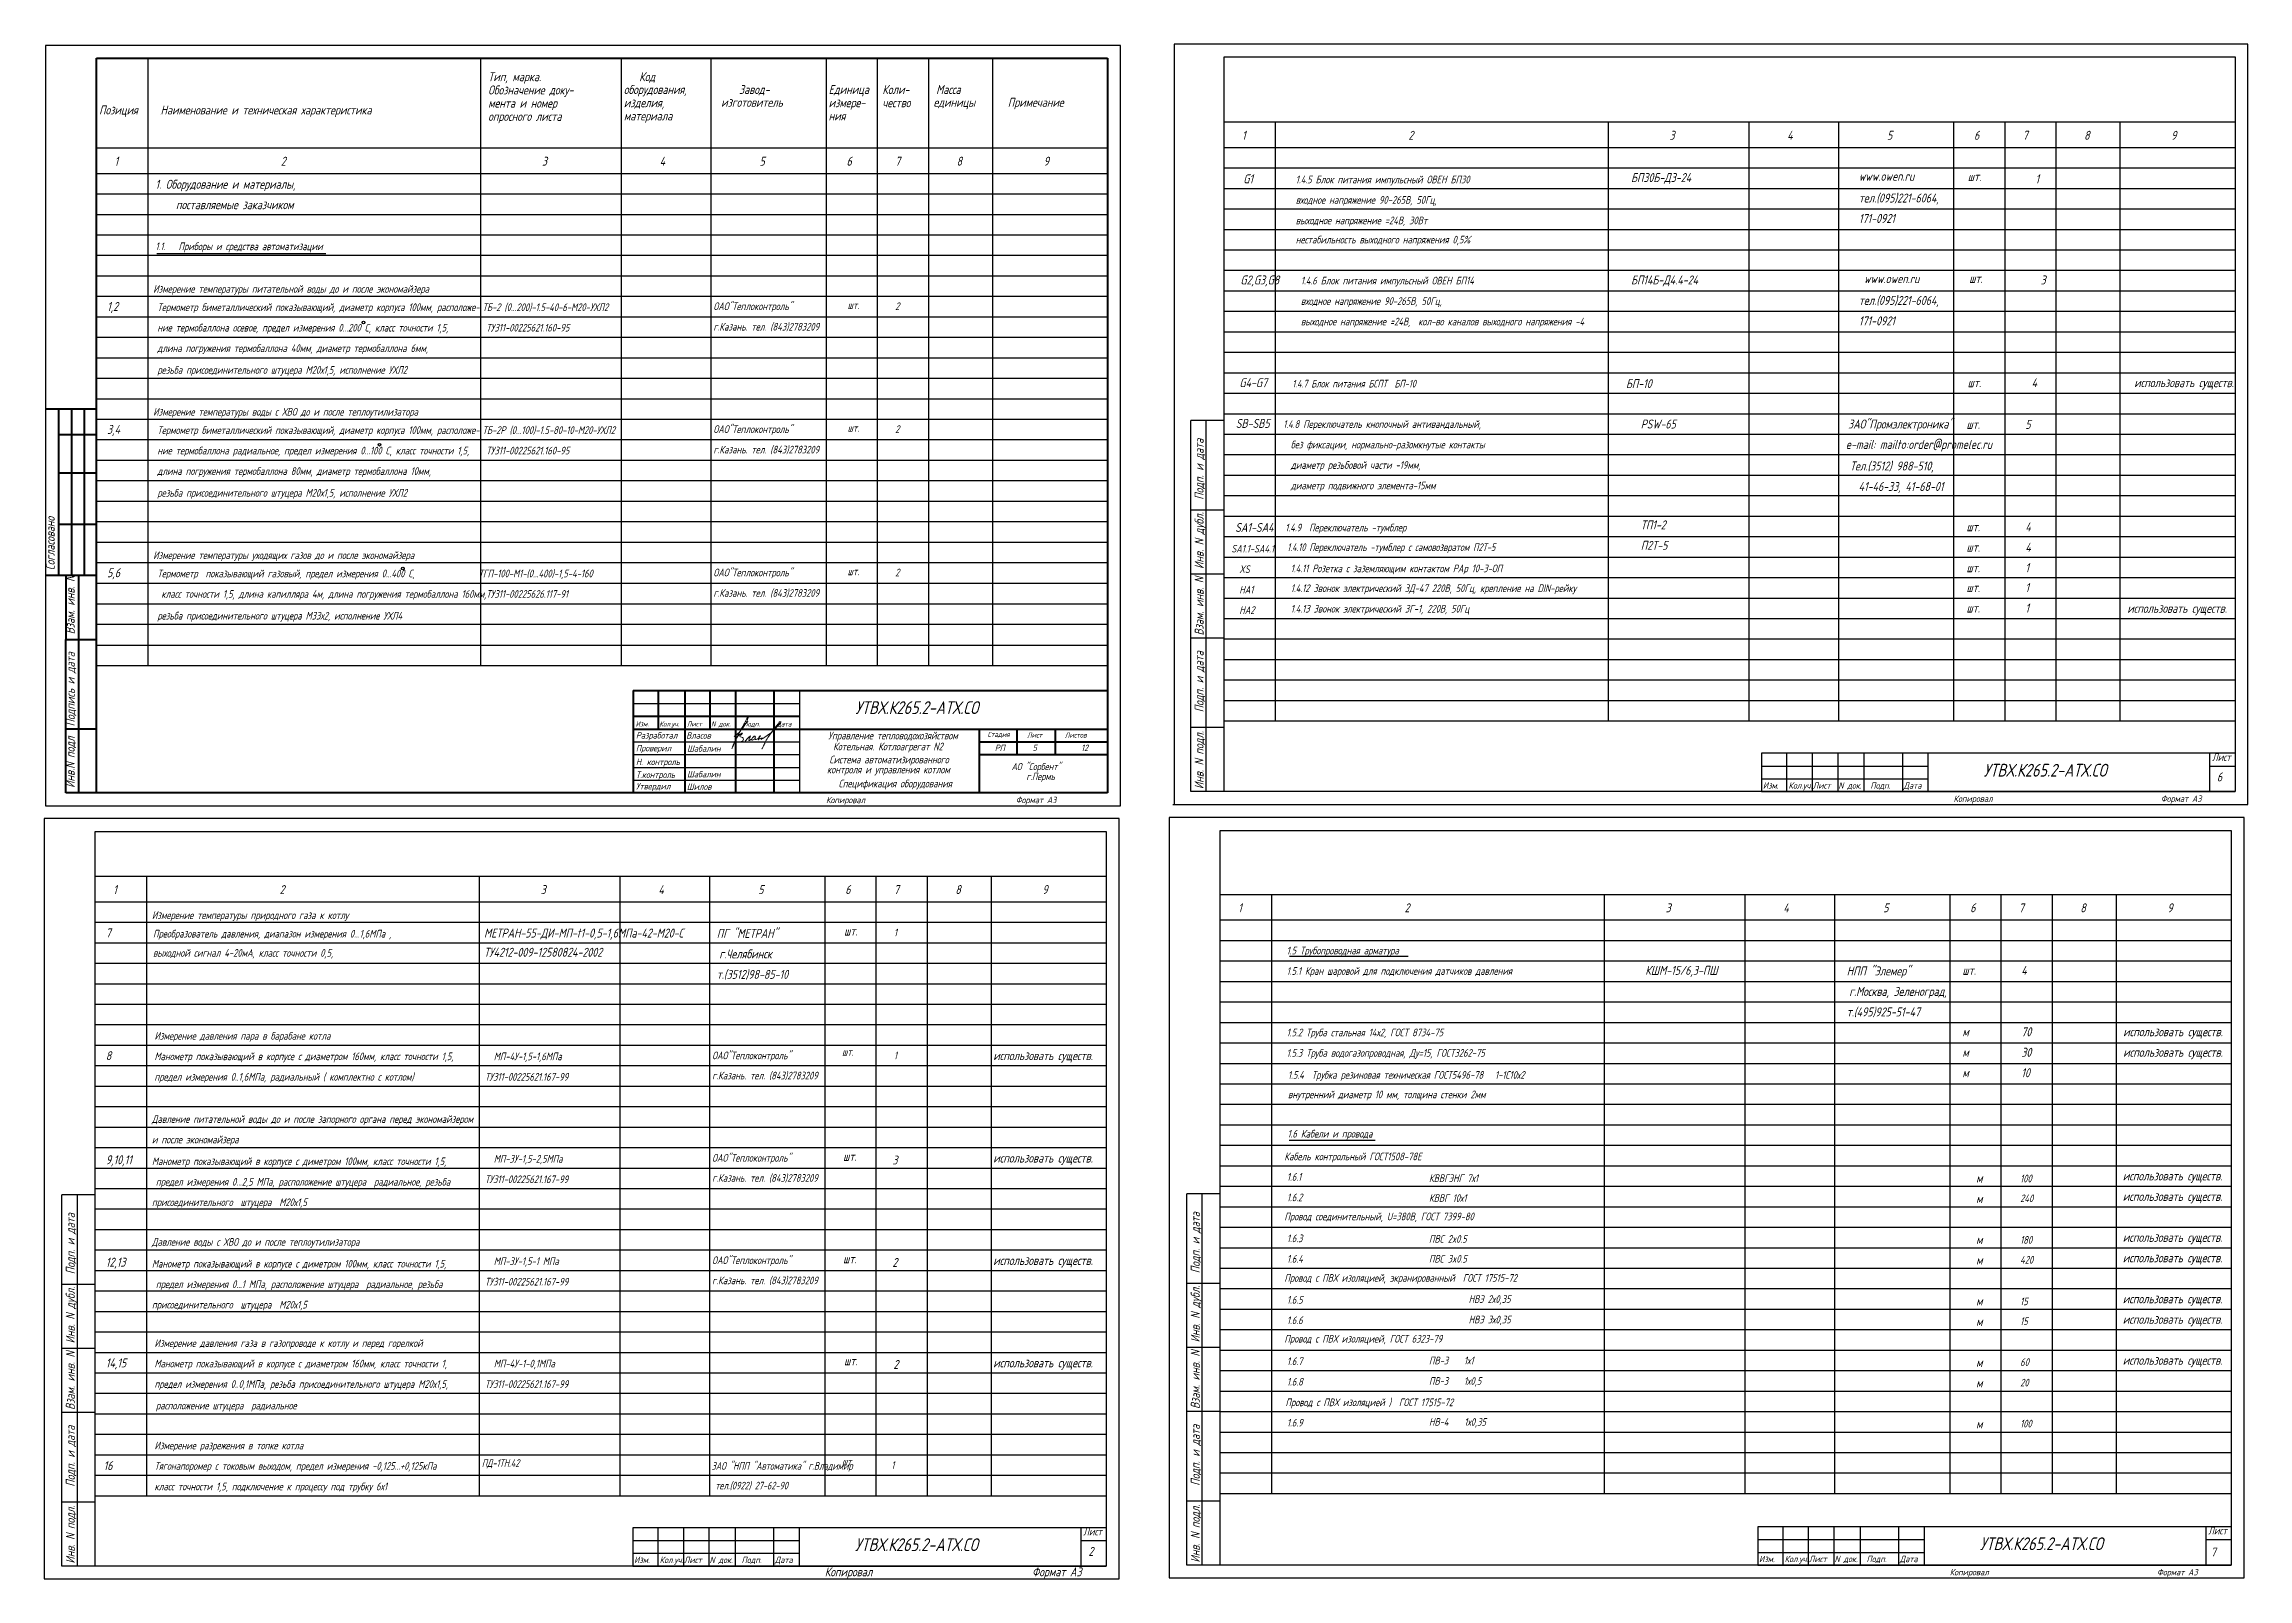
# Model space of a CAD drawing. Header units: millimetres. Extents: x -4 to 863, y -626 to 924.
# Drawn here: x 2 to 863, y 324 to 924 of the extents above; entities that cross this region are included whole.
import ezdxf

# ---------------------------------------------------------------- set-up
doc = ezdxf.new("R2010")
doc.units = ezdxf.units.MM
doc.layers.add('MAIN', color=7, linetype='Continuous', lineweight=50)
doc.layers.add('Текст', color=7, linetype='Continuous', lineweight=50)
for name, color, linetype in [('TEXT', 250, 'Continuous'), ('АСУТП', 7, 'Continuous'), ('проводка', 184, 'Continuous')]:
    doc.layers.add(name, color=color, linetype=linetype)
doc.styles.get("Standard").update_dxf_attribs({"font": '', "width": 0.8, "oblique": 15, "height": 3})
doc.styles.add('АСУТП', font='', dxfattribs={"oblique": 15})
doc.styles.add('СТАНДАРТ', font='', dxfattribs={"oblique": 15, "height": 3.5})
doc.styles.get('Standard').set_extended_font_data('GOST type A')
doc.styles.get('АСУТП').set_extended_font_data('GOST type A')
doc.styles.get('СТАНДАРТ').set_extended_font_data('GOST type A')

msp = doc.modelspace()

# ---------------------------------------------------------------- texts
at = {"color": 7, "style": 'СТАНДАРТ', "oblique": 15}
for s, height, p in [('Тип, марка.', 3.5, (175, 909.5)), ('Код', 3.5, (234, 909.5)), ('Обозначение доку-', 3.5, (175, 904.33)), ('оборудования,', 3.5, (228, 904.5)), ('Завод-', 3.5, (273, 904.5)), ('Единица', 3.5, (308, 904.5)), ('Коли-', 3.5, (329, 904.5)), ('Масса', 3.5, (350, 904.5)), ('Позиция', 3.5, (23, 896.5)), ('Наименование и техническая характеристика', 3.5, (47, 896.5)), ('мента и номер', 3.5, (175, 899.17)), ('опросного листа', 3.5, (175, 894)), ('изделия,', 3.5, (228, 899.33)), ('материала', 3.5, (228, 894.17)), ('изготовитель', 3.5, (266, 899.5)), ('измере-', 3.5, (308, 899.33)), ('ния', 3.5, (308, 894.17)), ('чество', 3.5, (329, 899.33)), ('единицы', 3.5, (349, 899.5)), ('Примечание', 3.5, (378, 899.5)), ('1', 3.5, (469.5, 886.63)), ('2', 3.5, (534.5, 886.63)), ('3', 3.5, (636.5, 886.63)), ('4', 3.5, (682.5, 886.63)), ('5', 3.5, (721.5, 886.63)), ('6', 3.5, (755.5, 886.63)), ('7', 3.5, (774.5, 886.63)), ('8', 3.5, (798.5, 886.63)), ('9', 3.5, (832.5, 886.63)), ('1', 3.5, (29, 876.5)), ('2', 3.5, (94, 876.5)), ('3', 3.5, (196, 876.5)), ('4', 3.5, (242, 876.5)), ('5', 3.5, (281, 876.5)), ('6', 3.5, (315, 876.5)), ('7', 3.5, (334, 876.5)), ('8', 3.5, (358, 876.5)), ('9', 3.5, (392, 876.5)), ('1. Оборудование и материалы,', 3.5, (45, 867.5)), ('G1', 3.5, (469.99, 869.62)), ('1.4.5 Блок питания импульсный ОВЕН БП30', 3, (490.49, 869.62)), ('БП30Б-Д3-24', 3.5, (621.49, 870.12)), ('www.owen.ru', 3.5, (710.49, 870.62)), ('шт.', 3.5, (753.04, 870.48)), ('1', 3.5, (779.49, 869.62)), ('поставляемые заказчиком', 3.5, (53, 859.5)), ('входное напряжение 90-265В, 50Гц,', 3, (490.49, 861.62)), ('тел.(095)221-6064,', 3.5, (710.49, 862.12)), ('выходное напряжение =24В, 30Вт', 3, (490.49, 853.62)), ('171-0921', 3.5, (710.49, 854.14)), ('1.1.', 3, (45, 843.5)), ('Приборы и средства автоматизации', 3, (54, 843.5)), ('нестабильность выходного напряжения 0,5%', 3, (490.49, 846.12)), ('Измерение температуры питательной воды до и после экономайзера', 3, (44.12, 826.88)), ('G2,G3,G8', 3.5, (468.88, 830.12)), ('1.4.6 Блок питания импульсный ОВЕН БП14', 3, (492.49, 830.12)), ('БП14Б-Д4.4-24', 3.5, (621.49, 830.12)), ('www.owen.ru', 3.5, (712.49, 830.62)), ('шт.', 3.5, (753.6, 830.69)), ('3', 3.5, (781.49, 830.12)), ('1,2', 3.5, (26.12, 819.75)), ('Термометр биметаллический показывающий, диаметр корпуса 100мм, расположе-', 3, (45.75, 819.72)), (' ТБ-2 (0...200)-1.5-40-6-М20-УХЛ2', 3, (171.25, 819.72)), ('ОАО"Теплоконтроль"', 3, (263, 820.1)), ('шт.', 3, (315.42, 820.55)), ('2', 3, (334, 820.1)), ('входное напряжение 90-265В, 50Гц,', 3, (492.49, 822.12)), ('тел.(095)221-6064,', 3.5, (710.49, 822.12)), ('ние термобаллона осевое, предел измерения 0...200 С, класс точности 1,5,', 3, (45.75, 811.72)), ('ТУ311-00225621.160-95', 3, (174.25, 811.72)), ('г.Казань. тел. (843)2783209', 3, (263, 812.1)), ('выходное напряжение =24В,  кол-во каналов выходного напряжения -4', 3, (492.49, 814.12)), ('171-0921', 3.5, (710.49, 814.14)), ('длина погружения термобаллона 40мм, диаметр термобаллона 6мм,', 3, (45.75, 803.72)), ('резьба присоединительного штуцера М20х1,5, исполнение УХЛ2', 3, (45.75, 795.22)), ('G4-G7', 3.5, (468.49, 789.99)), ('БП-10', 3.5, (619.49, 789.62)), ('шт.', 3.5, (752.98, 789.99)), ('4', 3.5, (777.99, 789.99)), ('использовать существ.', 3.5, (818.06, 789.99)), ('3,4', 3.5, (26.12, 771.75)), ('Измерение температуры воды с ХВО до и после теплоутилизатора', 3, (44.12, 778.88)), (' ТБ-2Р (0...100)-1.5-80-10-М20-УХЛ2', 3, (171.25, 771.72)), ('ОАО"Теплоконтроль"', 3, (263, 772.1)), ('2', 3, (334, 772.1)), ('PSW-65', 3.5, (625.29, 773.84)), ('ЗАО"Промэлектроника"', 3.5, (706.29, 773.84)), ('шт.', 3.5, (752.54, 773.7)), ('5', 3.5, (775.54, 773.7)), ('ние термобаллона радиальное, предел измерения 0...100 С, класс точности 1,5,', 3, (45.75, 763.72)), ('Термометр биметаллический показывающий, диаметр корпуса 100мм, расположе-', 3, (45.75, 771.72)), ('ТУ311-00225621.160-95', 3, (174.25, 763.72)), ('г.Казань. тел. (843)2783209', 3, (263, 764.1)), ('шт.', 3, (315.42, 772.55)), ('e-mail: mailto:order@promelec.ru', 3.5, (705.38, 765.87)), ('длина погружения термобаллона 80мм, диаметр термобаллона 10мм,', 3, (45.75, 755.72)), ('резьба присоединительного штуцера М20х1,5, исполнение УХЛ2', 3, (45.75, 747.22)), ('ТП1-2', 3.5, (625.29, 734.46)), ('шт.', 3.5, (752.54, 733.7)), ('4', 3.5, (775.54, 733.7)), ('Измерение температуры уходящих газов до и после экономайзера', 3, (44.12, 722.88)), ('П2Т-5', 3.5, (625.29, 726.46)), ('шт.', 3.5, (752.54, 725.7)), ('4', 3.5, (775.54, 725.7)), ('5,6', 3.5, (26.12, 715.75)), ('Термометр  показывающий газовый, предел измерения 0...400 С,  ', 3, (45.75, 715.72)), ('ТГП-100-М1-(0...400)-1,5-4-160', 3, (171.25, 715.72)), ('ОАО"Теплоконтроль"', 3, (263, 716.1)), ('шт.', 3, (315.42, 716.55)), ('2', 3, (334, 716.1)), ('1.4.11 Розетка с заземляющим контактом РАр 10-3-ОП', 3, (488.54, 717.7)), ('шт.', 3.5, (752.54, 717.7)), ('1', 3.5, (775.54, 717.7)), (' класс точности 1,5, длина капилляра 4м, длина погружения термобаллона 160мм,', 3, (45.75, 707.72)), ('ТУ311-00225626.117-91', 3, (174.25, 707.72)), ('г.Казань. тел. (843)2783209', 3, (263, 708.1)), ('1.4.12 Звонок электрический ЗД-47 220В, 50Гц, крепление на DIN-рейку', 3, (488.54, 709.95)), ('шт.', 3.5, (752.54, 709.95)), ('1', 3.5, (775.54, 709.95)), ('резьба присоединительного штуцера М33х2, исполнение УХЛ4', 3, (45.75, 699.22)), ('1.4.13 Звонок электрический ЗГ-1, 220В, 50Гц', 3, (488.54, 701.95)), ('шт.', 3.5, (752.54, 701.95)), ('1', 3.5, (775.54, 701.95)), ('использовать существ.', 3.5, (815.36, 701.84)), ('Копировал', 2.5, (747.5, 628)), ('Копировал', 2.5, (747.5, 628)), ('Формат A3', 2.5, (828.5, 628)), ('Формат A3', 2.5, (828.5, 628)), ('1', 3.5, (28.5, 592)), ('2', 3.5, (93.5, 592)), ('3', 3.5, (195.5, 592)), ('4', 3.5, (241.5, 592)), ('5', 3.5, (280.5, 592)), ('6', 3.5, (314.5, 592)), ('7', 3.5, (333.5, 592)), ('8', 3.5, (357.5, 592)), ('9', 3.5, (391.5, 592)), ('1', 3.5, (468, 584.88)), ('2', 3.5, (533, 584.88)), ('3', 3.5, (635, 584.88)), ('4', 3.5, (681, 584.88)), ('5', 3.5, (720, 584.88)), ('6', 3.5, (754, 584.88)), ('7', 3.5, (773, 584.88)), ('8', 3.5, (797, 584.88)), ('9', 3.5, (831, 584.88)), ('7', 3.5, (25.62, 575.12)), ('Измерение температуры природного газа к котлу', 3, (43.62, 582.25)), ('Преобразователь давления, диапазон измерения 0...1,6МПа , ', 3, (44.05, 575.01)), ('МЕТРАН-55-ДИ-МП-t1-0,5-1,6МПа-42-М20-С', 3.5, (173.38, 575.01)), ('ПГ "МЕТРАН"', 3.5, (264.3, 574.88)), ('шт.', 3.5, (314.04, 575.79)), ('1', 3, (333.5, 575.47)), ('выходной сигнал 4-20мА, класс точности 0,5, ', 3, (44.05, 567.51)), ('ТУ4212-009-12580824-2002', 3.5, (173.38, 567.52)), ('г.Челябинск ', 3.5, (265.3, 566.88)), ('1.5 Трубопроводная арматура', 3, (486.95, 568.45)), ('т.(3512)98-85-10', 3.5, (264.3, 558.88)), ('1.5.1 Кран шаровой для подключения датчиков давления ', 3, (486.95, 560.45)), ('  КШМ-15/6,3-ПШ', 3.5, (623.45, 560.45)), ('НПП "Элемер"', 3.5, (705.75, 560.21)), ('шт.', 3.5, (750.95, 560.45)), ('4', 3.5, (773.95, 560.45)), ('г.Москва, Зеленоград,', 3.5, (706.75, 552.21)), ('т.(495)925-51-47', 3.5, (705.75, 544.21)), ('Измерение давления пара в барабане котла', 3, (44.62, 535.12)), ('1.5.2 Труба стальная 14х2, ГОСТ 8734-75 ', 3, (486.95, 536.45)), ('м', 3.5, (750.95, 536.45)), ('70', 3.5, (773.95, 536.45)), ('использовать существ.', 3.5, (813.76, 536.46)), ('8', 3.5, (25.62, 527.12)), ('Манометр показывающий в корпусе с диаметром 160мм, класс точности 1,5,', 3, (44.62, 527.12)), ('МП-4У-1,5-1,6МПа', 3, (177.17, 527.1)), ('ОАО"Теплоконтроль"', 3, (262.5, 527.47)), ('шт.', 3, (313.25, 528.88)), ('1', 3, (333.5, 527.47)), ('использовать существ.', 3.5, (372.31, 527.13)), ('1.5.3 Труба водогазопроводная, Ду=15, ГОСТ3262-75 ', 3, (486.95, 528.45)), ('м', 3.5, (750.95, 528.45)), ('30', 3.5, (773.95, 528.45)), ('использовать существ.', 3.5, (813.76, 528.46)), ('предел измерения 0..1,6МПа, радиальный ( комплектно с котлом)', 3, (44.62, 519.12)), ('ТУ311-00225621.167-99', 3, (173.75, 519.1)), ('г.Казань. тел. (843)2783209', 3, (262.5, 519.6)), ('м', 3.5, (750.95, 520.45)), ('10', 3.5, (773.95, 520.45)), ('Давление питательной воды до и после запорного органа перед экономайзером', 3, (43.62, 502.62)), ('1.6 Кабели и провода', 3, (487.29, 496.89)), ('и после экономайзера', 3, (43.62, 494.62)), ('ОАО"Теплоконтроль"', 3, (262.5, 487.47)), ('9,10,11', 3.5, (25.62, 486.47)), ('Манометр показывающий в корпусе с диметром 100мм, класс точности 1,5, ', 3, (43.62, 486.12)), ('МП-3У-1,5-2,5МПа', 3, (177.17, 487.1)), ('г.Казань. тел. (843)2783209', 3, (262.5, 479.6)), ('шт.', 3.5, (313.65, 487.76)), ('3', 3.5, (332.91, 486.36)), ('использовать существ.', 3.5, (372.31, 487.13)), ('использовать существ.', 3.5, (813.6, 480.15)), (' предел измерения 0...2,5 МПа, расположение штуцера  радиальное, резьба ', 3, (43.62, 478.12)), ('ТУ311-00225621.167-99', 3, (173.75, 479.1)), ('использовать существ.', 3.5, (813.6, 472.15)), ('присоединительного  штуцера  М20х1,5 ', 3, (43.62, 470.12)), ('Давление воды с ХВО до и после теплоутилизатора', 3, (43.62, 454.62)), ('использовать существ.', 3.5, (813.6, 456.15)), ('12,13', 3.5, (25.62, 446.47)), ('Манометр показывающий в корпусе с диметром 100мм, класс точности 1,5, ', 3, (43.62, 446.12)), ('МП-3У-1,5-1 МПа', 3, (177.17, 447.1)), ('ОАО"Теплоконтроль"', 3, (262.5, 447.47)), ('шт.', 3.5, (313.65, 447.76)), ('2', 3.5, (332.91, 446.36)), ('использовать существ.', 3.5, (372.31, 447.13)), ('использовать существ.', 3.5, (813.6, 448.15)), (' предел измерения 0...1 МПа, расположение штуцера  радиальное, резьба ', 3, (43.62, 438.12)), ('ТУ311-00225621.167-99', 3, (173.75, 439.1)), ('г.Казань. тел. (843)2783209', 3, (262.5, 439.6)), ('присоединительного  штуцера  М20х1,5 ', 3, (43.62, 430.12)), ('использовать существ.', 3.5, (813.6, 432.15)), ('использовать существ.', 3.5, (813.6, 424.15)), ('Измерение давления газа в газопроводе к котлу и перед горелкой', 3, (44.62, 415.12)), ('14,15', 3.5, (25.62, 407.12)), ('Манометр показывающий в корпусе с диаметром 160мм, класс точности 1,', 3, (44.62, 407.12)), ('МП-4У-1-0,1МПа', 3, (177.17, 407.1)), ('шт.', 3.5, (314.04, 407.92)), ('2', 3.5, (333.3, 406.52)), ('использовать существ.', 3.5, (372.31, 407.13)), ('использовать существ.', 3.5, (813.6, 408.15)), ('предел измерения 0..0,1МПа, резьба присоединительного штуцера М20х1,5,', 3, (44.62, 399.12)), ('ТУ311-00225621.167-99', 3, (173.75, 399.1)), (' расположение штуцера  радиальное ', 3, (43.62, 390.71)), ('16', 3.5, (24.75, 367)), ('Измерение разрежения в топке котла', 3, (44.62, 375.12)), ('класс точности 1,5, подключение к процессу под трубку 6х1', 3, (44.62, 359.12)), ('Тягонапоромер с токовым выходом, предел измерения -0,125...+0,125кПа ', 3, (44.62, 367.12)), ('Лист', 3, (407.5, 341.5)), ('2', 3.5, (409.5, 333.5)), ('Копировал', 3.5, (306.5, 325.5)), ('Копировал', 3.5, (306.5, 325.5)), ('Формат A3', 3.5, (387.5, 325.5)), ('Формат A3', 3.5, (387.5, 325.5)), ('Копировал', 2.5, (746, 325.88)), ('Копировал', 2.5, (746, 325.88)), ('Формат A3', 2.5, (827, 325.88)), ('Формат A3', 2.5, (827, 325.88))]:
    msp.add_text(s, height=height, dxfattribs=at).set_placement(p)
at = {"linetype": 'Continuous', "style": 'СТАНДАРТ', "oblique": 15}
for s, height, p in [(' SB-SB5', 3.5, (465.26, 774.08)), ('1.4.8 Переключатель кнопочный антивандальный,', 3, (485.59, 774.08)), ('без фиксации, нормально-разомкнутые контакты', 3, (488.54, 766.08)), ('диаметр резьбовой части -19мм,', 3, (488.59, 758.08)), ('Тел.(3512) 988-510, ', 3.5, (707.04, 757.45)), ('диаметр подвижного элемента-15мм', 3, (488.59, 750.08)), ('   41-46-33, 41-68-01', 3.5, (705.01, 749.45)), (' SA1-SA4', 3.5, (465.03, 733.45)), (' 1.4.9  Переключатель -тумблер ', 3, (484.86, 733.64))]:
    msp.add_text(s, height=height, dxfattribs=at).set_placement(p)
at = {"color": 7, "lineweight": 30, "style": 'СТАНДАРТ', "oblique": 15}
for s, p in [('Подп. и дата', (454.5, 746)), ('Инв. N дубл.', (454.5, 719)), ('Взам. инв. N', (454.5, 693)), ('Подп. и дата', (454.5, 663)), ('Инв. N подл.', (454.5, 633)), ('Подп. и дата', (453, 443.88)), ('Инв. N дубл.', (13.5, 416.5)), ('Инв. N дубл.', (453, 416.88)), ('Взам. инв. N', (13.5, 390.5)), ('Взам. инв. N', (453, 390.88)), ('Подп. и дата', (13.5, 360.5)), ('Подп. и дата', (453, 360.88)), ('Инв. N подл.', (13.5, 330.5)), ('Инв. N подл.', (453, 330.88))]:
    msp.add_text(s, height=3.5, rotation=90, dxfattribs=at).set_placement(p)
at = {"color": 0, "linetype": 'Continuous', "oblique": 15}
for s, height, p in [('УТВХ.К265.2-АТХ.СО', 5, (318.47, 662.32)), ('Изм.', 2, (232.62, 657.45)), ('Кол.уч.', 2, (241.87, 657.45)), ('Лист', 2, (252.62, 657.45)), ('N док.', 2, (262.12, 657.45)), ('Подп.', 2, (274.62, 657.45)), ('Дата', 2, (287.62, 657.45)), ('Стадия', 2, (370.12, 653.36)), ('Лист', 2, (385.56, 653.1)), ('Листов ', 2, (400.32, 653.1)), ('АО "Сорбент"', 2.8, (379.46, 640.4)), ('г.Пермь', 2.8, (385.25, 636.56)), ('УТВХ.К265.2-АТХ.СО', 5, (759.29, 637.87)), ('УТВХ.К265.2-АТХ.СО', 5, (318.29, 335.37)), ('УТВХ.К265.2-АТХ.СО', 5, (757.79, 335.74))]:
    msp.add_text(s, height=height, dxfattribs=at).set_placement(p)
at = {"linetype": 'Continuous', "oblique": 15}
for s, p in [('Управление тепловодохозяйством', (307.86, 652.4)), ('Система автоматизированного ', (308.3, 643.04)), ('Котельная. Котлоагрегат N2', (309.74, 648.15)), ('контроля и управления котлом', (307.35, 639.14))]:
    msp.add_text(s, height=3, dxfattribs=at).set_placement(p)
at = {"color": 7, "lineweight": 30, "style": 'СТАНДАРТ', "oblique": 15}
for s, height, p in [('Лист', 3, (848.5, 644)), ('6', 3.5, (850.38, 636)), ('Лист', 3, (847, 341.88)), ('7', 3.5, (848, 333.25))]:
    msp.add_text(s, height=height, dxfattribs=at).set_placement(p)
at = {"style": 'СТАНДАРТ', "oblique": 15}
for s, p in [('Копировал', (307, 627.5)), ('Формат A3', (381.12, 627.5))]:
    msp.add_text(s, height=2.5, dxfattribs=at).set_placement(p)
at = {"color": 0, "linetype": 'Continuous', "style": 'СТАНДАРТ', "oblique": 15}
for s, p in [('Изм.', (673, 633.17)), ('Кол.уч.', (683, 633.17)), ('Лист', (692.5, 633.17)), ('N док.', (702.5, 633.17)), ('Подп.', (715, 633.17)), ('Дата', (728, 633.17)), ('Изм.', (232, 330.67)), ('Кол.уч.', (242, 330.67)), ('Лист', (251.5, 330.67)), ('N док.', (261.5, 330.67)), ('Подп.', (274, 330.67)), ('Дата', (287, 330.67)), ('Изм.', (671.5, 331.04)), ('Кол.уч.', (681.5, 331.04)), ('Лист', (691, 331.04)), ('N док.', (701, 331.04)), ('Подп.', (713.5, 331.04)), ('Дата', (726.5, 331.04))]:
    msp.add_text(s, height=2.5, dxfattribs=at).set_placement(p)
at = {"color": 7, "linetype": 'Continuous', "oblique": 15}
for s, p in [('1.5.4  Трубка резиновая техническая ГОСТ5496-78   1-1С10х2', (487.45, 519.85)), ('внутренний диаметр 10 мм, толщина стенки 2мм', (487.45, 512.24)), ('Кабель контрольный ГОСТ1508-78Е', (486.04, 488.02)), ('КВВГЭНГ 7х1', (542.54, 479.52)), ('100', (773.5, 479.41)), ('КВВГ 10х1', (542.54, 471.77)), ('240', (773.5, 471.66)), ('Провод соединительный, U=380В, ГОСТ 7399-80', (486.04, 464.57)), ('ПВС 2x0.5', (542.54, 455.81)), ('180', (773.5, 455.41)), ('ПВС 3x0.5', (542.54, 448.06)), ('420', (773.5, 447.66)), ('Провод с ПВХ изоляцией, экранированный  ГОСТ 17515-72', (486.04, 440.56)), ('НВЭ 2х0,35', (558.04, 432.31)), ('15', (773.5, 431.41)), ('НВЭ 3х0,35', (558.04, 424.31)), ('15', (773.5, 423.66)), ('Провод с ПВХ изоляцией, ГОСТ 6323-79', (486.04, 416.81)), ('ПВ-3    1х1', (542.54, 408.31)), ('60', (773.5, 407.66)), ('ПВ-3    1х0,5', (542.54, 400.31)), ('20', (773.5, 399.66)), ('НВ-4    1х0,35', (542.54, 384.31)), ('100', (773.5, 383.66))]:
    msp.add_text(s, height=3, dxfattribs=at).set_placement(p)
at = {"color": 7, "linetype": 'Continuous', "style": 'СТАНДАРТ', "oblique": 15}
for s, height, p in [('1.6.1', 3, (487.04, 480.02)), ('1.6.2', 3, (487.04, 472.02)), ('м', 3.5, (756.29, 479.27)), ('м', 3.5, (756.29, 471.27)), ('1.6.3', 3, (487.04, 456.02)), ('м', 3.5, (756.29, 455.27)), ('1.6.4', 3, (487.04, 448.02)), ('м', 3.5, (756.29, 447.27)), ('1.6.5', 3, (487.04, 432.02)), ('м', 3.5, (756.29, 431.27)), ('1.6.6', 3, (487.04, 424.02)), ('м', 3.5, (756.29, 423.27)), ('1.6.7', 3, (487.04, 408.02)), ('м', 3.5, (756.29, 407.27)), ('1.6.8', 3, (487.04, 400.02)), ('м', 3.5, (756.29, 399.27)), ('1.6.9', 3, (487.04, 384.02)), ('м', 3.5, (756.29, 383.27))]:
    msp.add_text(s, height=height, dxfattribs=at).set_placement(p)
at = {"color": 7, "style": 'СТАНДАРТ', "oblique": 15}
msp.add_text('Подп. и дата', height=3.5, rotation=90, dxfattribs=at).set_placement((13.5, 443.5))
at = {"oblique": 15, "width": 0.8}
for s, p in [('ПД-1ТН.42', (172.5, 368.25)), ('ЗАО "НПП "Автоматика" г.Владимир', (262.28, 367.14)), ('шт.', (313.25, 368.87)), ('1', (332.5, 367.46)), ('тел.(0922) 27-62-90', (263.72, 359.44))]:
    msp.add_text(s, height=3, dxfattribs=at).set_placement(p)
at = {"layer": 'MAIN', "color": 7, "linetype": 'Continuous', "lineweight": -3, "style": 'СТАНДАРТ', "oblique": 15, "width": 0.8}
msp.add_text('1.4.7 Блок питания БСПТ  БП-10', height=3, dxfattribs=at).set_placement((489.13, 789.86))
at = {"layer": 'MAIN', "color": 7, "linetype": 'Continuous', "lineweight": -3, "style": 'СТАНДАРТ', "oblique": 15}
for s, p in [('Согласовано', (5.66, 718.5)), ('Взам. инв. N', (13.46, 693.48)), ('Подпись и дата', (13.51, 657.48)), ('Инв.N подл', (13.46, 633.48))]:
    msp.add_text(s, height=3.5, rotation=90, dxfattribs=at).set_placement(p)
msp.add_text('Спецификация оборудования', height=3, dxfattribs=at).set_placement((311.89, 633.68))
at = {"layer": 'TEXT', "color": 7, "linetype": 'Continuous', "lineweight": -3, "oblique": 15}
for s, p in [('Разработал', (232.72, 652.75)), ('Власов', (252.37, 652.71)), ('Проверил', (232.72, 647.75)), ('Шабалин', (252.69, 647.59)), ('Н. контроль', (232.72, 642.37)), ('Т.контроль', (232.72, 637.37)), ('Шабалин', (252.69, 637.59)), ('Утвердил', (232.72, 632.87)), ('Шилов', (252.6, 632.69))]:
    msp.add_text(s, height=2.5, dxfattribs=at).set_placement(p)
at = {"layer": 'АСУТП', "color": 0, "style": 'АСУТП', "oblique": 15}
for s, p in [('SA1.1-SA4.1', (465.33, 725.41)), ('XS', (468.43, 717.41)), ('НА1', (468.43, 709.41)), ('НА2', (468.43, 701.41))]:
    msp.add_text(s, height=3, dxfattribs=at).set_placement(p)
at = {"layer": 'АСУТП', "color": 0, "style": 'АСУТП', "oblique": 15, "width": 0.85}
msp.add_text('1.4.10 Переключатель -тумблер с самовозвратом П2Т-5', height=3, dxfattribs=at).set_placement((487.14, 725.99))
at = {"layer": 'АСУТП', "style": 'АСУТП', "oblique": 15}
msp.add_text('Провод с ПВХ изоляцией )  ГОСТ 17515-72', height=3, dxfattribs=at).set_placement((486.47, 391.97))
at = {"layer": 'Текст', "lineweight": -3, "oblique": 15}
for s, p in [('РП', (372.92, 647.88, 10)), ('5', (387.67, 647.88, 10)), ('12', (406.67, 647.88, 10))]:
    msp.add_text(s, height=2.5, dxfattribs=at).set_placement(p)

# ---------------------------------------------------------------- blocks, each defined once
blk = doc.blocks.new('Власов')
at = {"layer": 'проводка', "lineweight": 18}
for points in [[(-0.58, 2.47), (1.27, 4.07), (2.73, 5.82), (3.82, 7.33), (4.64, 9.02), (4.84, 10.28), (4.04, 8.93), (3.16, 7.2), (1.39, 3.86), (0.52, 2.26), (-1.55, -2.37), (-0.72, -0.35), (0.34, 1.8), (1.73, 3.31), (2.62, 3.78), (2.31, 3.3), (1.91, 2.96), (1.61, 2.44), (2.21, 2.21), (2.85, 1.83), (2.99, 1.4), (2.77, 0.75), (2.36, 0.49), (2.18, 0.43), (2.07, 0.4), (1.98, 0.4)], [(3.73, 0.66), (4.37, 1.39), (4.91, 2.01), (5.22, 2.29), (5.78, 2.66), (5.59, 2.28), (5.16, 1.05), (5.19, 0.9), (5.7, 1.1), (6.25, 1.38), (6.27, 1.2), (6.3, 1.02), (7.02, 1.21), (7.63, 2.13), (7.63, 2.52), (6.76, 2.22), (6.42, 1.7)]]:
    blk.add_spline(points, degree=3, dxfattribs=at)
for points, knots in [([(7.53, 1.66), (7.5, 1.54), (7.54, 1.28), (8.01, 1.24), (8.83, 1.57), (9.1, 2.08), (9.9, 2.69), (9.43, 2.64), (9.3, 2.52), (9.14, 2.21), (9.04, 1.25), (8.71, 1.13), (8.92, 1.39), (9.3, 1.54), (9.6, 1.6)], [0, 0, 0, 0, 0.614094, 1.118723, 1.807789, 3.045572, 4.744461, 5.191863, 5.576495, 6.389957, 8.441618, 9.345517, 10.182193, 10.758393, 10.758393, 10.758393, 10.758393]), ([(9.73, 1.6), (9.73, 1.6), (10.28, 1.61), (10.33, 1.73), (10.3, 1.95), (10.1, 1.88), (9.94, 1.44), (9.82, 1.2), (10.65, 1.75), (14.06, 4.01), (14.83, 4.98), (18.2, 8.2), (16.58, 7.61), (15.42, 5.89), (12.84, 2.54), (12.14, 1.35), (11.17, -0.37), (10.2, -2.51), (10.72, -1.41), (10.96, -1), (11.17, -0.6), (11.31, -0.38), (11.4, -0.29)], [5.202172, 5.202172, 5.202172, 5.202172, 5.207482, 5.981017, 6.074049, 6.477149, 7.534813, 8.416864, 10.873297, 16.080912, 19.105162, 21.731982, 23.469351, 25.755203, 29.311429, 34.513333, 38.416271, 38.862024, 39.053994, 43.961574, 49.897464, 51.239132, 51.239132, 51.239132, 51.239132])]:
    blk.add_open_spline(points, degree=3, knots=knots, dxfattribs=at)

# ---------------------------------------------------------------- linework, layer by layer
at = {"color": 7}
for p, q in [((422, 923.5), (2, 923.5)), ((2, 923.5), (2, 626.5)), ((422, 626.5), (422, 923.5)), ((862.5, 924), (443, 924)), ((443, 924), (443, 627)), ((862.5, 627), (862.5, 924)), ((22, 631.5), (22, 918.5)), ((22, 918.5), (417, 918.5)), ((22, 918.5), (42, 918.5)), ((42, 918.5), (42, 681.25)), ((172, 918.5), (172, 681.25)), ((227, 918.5), (227, 865.5)), ((262, 918.5), (262, 865.5)), ((307, 918.5), (307, 681.25)), ((327, 918.5), (327, 681.25)), ((347, 918.5), (347, 681.25)), ((372, 918.5), (372, 681.25)), ((417, 918.5), (417, 631.5)), ((47, 896.5), (47, 896.5)), ((462.5, 893.63), (857.5, 893.63)), ((482.5, 893.63), (482.5, 659.63)), ((612.5, 893.63), (612.5, 659.63)), ((667.5, 893.63), (667.5, 659.63)), ((702.5, 893.63), (702.5, 659.63)), ((747.5, 893.63), (747.5, 659.63)), ((767.5, 893.63), (767.5, 659.63)), ((787.5, 893.63), (787.5, 659.63)), ((812.5, 893.63), (812.5, 659.63)), ((22, 883.5), (417, 883.5)), ((462.5, 883.63), (857.5, 883.63)), ((22, 873.5), (417, 873.5)), ((462.5, 875.63), (857.5, 875.63)), ((22, 865.5), (417, 865.5)), ((227, 865.5), (227, 681.25)), ((262, 865.5), (262, 681.25)), ((462.5, 867.63), (857.5, 867.63)), ((22, 857.5), (417, 857.5)), ((462.5, 859.63), (857.5, 859.63)), ((22, 849.5), (417, 849.5)), ((462.5, 851.63), (857.5, 851.63)), ((22, 841.5), (417, 841.5)), ((462.5, 843.63), (857.5, 843.63)), ((462.5, 835.63), (857.5, 835.63)), ((22, 833.5), (417, 833.5)), ((462.5, 827.63), (857.5, 827.63)), ((22, 825.5), (417, 825.5)), ((462.5, 819.63), (857.5, 819.63)), ((22, 817.5), (417, 817.5)), ((22, 809.5), (417, 809.5)), ((462.5, 811.63), (857.5, 811.63)), ((22, 801.5), (417, 801.5)), ((462.5, 803.63), (857.5, 803.63)), ((22, 793.5), (417, 793.5)), ((462.5, 795.63), (857.5, 795.63)), ((22, 785.5), (417, 785.5)), ((462.5, 787.63), (857.5, 787.63)), ((22, 777.5), (417, 777.5)), ((462.5, 779.63), (857.5, 779.63)), ((22, 769.5), (417, 769.5)), ((462.5, 771.63), (857.5, 771.63)), ((22, 761.5), (417, 761.5)), ((462.5, 763.63), (857.5, 763.63)), ((22, 753.5), (417, 753.5)), ((462.5, 755.63), (857.5, 755.63)), ((22, 745.5), (417, 745.5)), ((462.5, 747.63), (857.5, 747.63)), ((22, 737.5), (417, 737.5)), ((462.5, 739.63), (857.5, 739.63)), ((22, 729.5), (417, 729.5)), ((462.5, 731.63), (857.5, 731.63)), ((462.5, 723.63), (857.5, 723.63)), ((22, 721.5), (417, 721.5)), ((462.5, 715.63), (857.5, 715.63)), ((22, 713.5), (417, 713.5)), ((462.5, 707.63), (857.5, 707.63)), ((22, 705.38), (417, 705.38)), ((462.5, 699.63), (857.5, 699.63)), ((22, 697.38), (417, 697.38)), ((22, 689.25), (417, 689.25)), ((462.5, 691.63), (857.5, 691.63)), ((22, 681.25), (417, 681.25)), ((462.5, 683.63), (857.5, 683.63)), ((462.5, 675.63), (857.5, 675.63)), ((462.5, 667.63), (857.5, 667.63)), ((462.5, 659.63), (857.5, 659.63)), ((672.5, 642), (737.5, 642)), ((417, 631.5), (22, 631.5)), ((672.5, 632), (857.5, 632)), ((421.5, 621.5), (1.5, 621.5)), ((1.5, 621.5), (1.5, 324.5)), ((2, 626.5), (422, 626.5)), ((421.5, 324.5), (421.5, 621.5)), ((441, 621.88), (441, 324.88)), ((861, 621.88), (441, 621.88)), ((442.5, 627), (862.5, 627)), ((861, 324.88), (861, 621.88)), ((21.5, 599), (416.5, 599)), ((41.5, 599), (41.5, 357)), ((171.5, 599), (171.5, 357)), ((226.5, 599), (226.5, 357)), ((261.5, 599), (261.5, 357)), ((306.5, 599), (306.5, 357)), ((326.5, 599), (326.5, 357)), ((346.5, 599), (346.5, 357)), ((371.5, 599), (371.5, 357)), ((21.5, 589), (416.5, 589)), ((461, 591.88), (856, 591.88)), ((481, 591.88), (481, 357.88)), ((611, 591.88), (611, 357.88)), ((666, 591.88), (666, 357.88)), ((701, 591.88), (701, 357.88)), ((746, 591.88), (746, 357.88)), ((766, 591.88), (766, 357.88)), ((786, 591.88), (786, 357.88)), ((811, 591.88), (811, 357.88)), ((21.5, 581), (416.5, 581)), ((461, 581.88), (856, 581.88)), ((21.5, 573), (416.5, 573)), ((461, 573.88), (856, 573.88)), ((21.5, 565), (416.5, 565)), ((461, 565.88), (856, 565.88)), ((21.5, 557), (416.5, 557)), ((461, 557.88), (856, 557.88)), ((21.5, 549), (416.5, 549)), ((461, 549.88), (856, 549.88)), ((21.5, 541), (416.5, 541)), ((461, 541.88), (856, 541.88)), ((461, 533.88), (856, 533.88)), ((21.5, 533), (416.5, 533)), ((461, 525.88), (856, 525.88)), ((21.5, 525), (416.5, 525)), ((21.5, 517), (416.5, 517)), ((461, 517.88), (856, 517.88)), ((21.5, 509), (416.5, 509)), ((461, 509.88), (856, 509.88)), ((21.5, 501), (416.5, 501)), ((461, 501.88), (856, 501.88)), ((21.5, 493), (416.5, 493)), ((461, 493.88), (856, 493.88)), ((21.5, 485), (416.5, 485)), ((461, 485.88), (856, 485.88)), ((21.5, 477), (416.5, 477)), ((461, 477.88), (856, 477.88)), ((21.5, 469), (416.5, 469)), ((461, 469.88), (856, 469.88)), ((21.5, 461), (416.5, 461)), ((461, 461.88), (856, 461.88)), ((21.5, 453), (416.5, 453)), ((461, 453.88), (856, 453.88)), ((21.5, 445), (416.5, 445)), ((461, 445.88), (856, 445.88)), ((21.5, 437), (416.5, 437)), ((461, 437.88), (856, 437.88)), ((21.5, 429), (416.5, 429)), ((461, 429.88), (856, 429.88)), ((21.5, 421), (416.5, 421)), ((461, 421.88), (856, 421.88)), ((461, 413.88), (856, 413.88)), ((21.5, 413), (416.5, 413)), ((21.5, 405), (416.5, 405)), ((461, 405.88), (856, 405.88)), ((21.5, 397), (416.5, 397)), ((461, 397.88), (856, 397.88)), ((21.5, 389), (416.5, 389)), ((461, 389.88), (856, 389.88)), ((21.5, 381), (416.5, 381)), ((461, 381.88), (856, 381.88)), ((21.5, 373), (416.5, 373)), ((461, 373.88), (856, 373.88)), ((21.5, 365), (416.5, 365)), ((461, 365.88), (856, 365.88)), ((21.5, 357), (416.5, 357)), ((461, 357.88), (856, 357.88)), ((231.5, 339.5), (296.5, 339.5)), ((671, 339.88), (736, 339.88)), ((231.5, 329.5), (416.5, 329.5)), ((671, 329.88), (856, 329.88)), ((1.5, 324.5), (421.5, 324.5)), ((441, 324.88), (861, 324.88))]:
    msp.add_line(p, q, dxfattribs=at)
for p, q in [((2, 923.5), (2, 626.5)), ((422, 923.5), (2, 923.5)), ((422, 626.5), (422, 923.5)), ((2, 626.5), (422, 626.5))]:
    msp.add_line(p, q)
at = {"lineweight": 40}
for p, q in [((22, 631.5), (22, 918.5)), ((22, 918.5), (417, 918.5)), ((417, 918.5), (417, 631.5)), ((417, 631.5), (9.99, 631.5))]:
    msp.add_line(p, q, dxfattribs=at)
at = {"color": 7, "lineweight": 30}
for p, q in [((462.5, 632), (462.5, 919)), ((462.5, 919), (857.5, 919)), ((857.5, 919), (857.5, 632)), ((462.5, 777), (449.5, 777)), ((449.5, 632), (449.5, 777)), ((455.5, 632), (455.5, 777)), ((462.5, 742), (449.5, 742)), ((462.5, 717), (449.5, 717)), ((462.5, 692), (449.5, 692)), ((462.5, 657), (449.5, 657)), ((672.5, 647), (672.5, 632)), ((857.5, 647), (672.5, 647)), ((682.25, 647), (682.25, 632)), ((692.25, 647), (692.25, 632)), ((702.25, 647), (702.25, 632)), ((712.5, 647), (712.5, 632)), ((727.5, 647), (727.5, 632)), ((737.5, 647), (737.5, 632)), ((847.5, 647), (847.5, 632)), ((847.5, 642), (857.5, 642)), ((462.5, 632), (449.5, 632)), ((857.5, 632), (462.5, 632)), ((672.5, 637), (737.5, 637)), ((21.5, 329.5), (21.5, 616.5)), ((21.5, 616.5), (416.5, 616.5)), ((416.5, 616.5), (416.5, 329.5)), ((461, 329.88), (461, 616.88)), ((461, 616.88), (856, 616.88)), ((856, 616.88), (856, 329.88)), ((21.5, 474.5), (8.5, 474.5)), ((8.5, 329.5), (8.5, 474.5)), ((14.5, 329.5), (14.5, 474.5)), ((448, 329.88), (448, 474.88)), ((461, 474.88), (448, 474.88)), ((454, 329.88), (454, 474.88)), ((21.5, 439.5), (8.5, 439.5)), ((461, 439.88), (448, 439.88)), ((21.5, 414.5), (8.5, 414.5)), ((461, 414.88), (448, 414.88)), ((21.5, 389.5), (8.5, 389.5)), ((461, 389.88), (448, 389.88)), ((21.5, 354.5), (8.5, 354.5)), ((461, 354.88), (448, 354.88)), ((231.5, 344.5), (231.5, 329.5)), ((416.5, 344.5), (231.5, 344.5)), ((241.25, 344.5), (241.25, 329.5)), ((251.25, 344.5), (251.25, 329.5)), ((261.25, 344.5), (261.25, 329.5)), ((271.5, 344.5), (271.5, 329.5)), ((286.5, 344.5), (286.5, 329.5)), ((296.5, 344.5), (296.5, 329.5)), ((406.5, 344.5), (406.5, 329.5)), ((671, 344.88), (671, 329.88)), ((856, 344.88), (671, 344.88)), ((680.75, 344.88), (680.75, 329.88)), ((690.75, 344.88), (690.75, 329.88)), ((700.75, 344.88), (700.75, 329.88)), ((711, 344.88), (711, 329.88)), ((726, 344.88), (726, 329.88)), ((736, 344.88), (736, 329.88)), ((846, 344.88), (846, 329.88)), ((406.5, 339.5), (416.5, 339.5)), ((846, 339.88), (856, 339.88)), ((21.5, 329.5), (8.5, 329.5)), ((416.5, 329.5), (21.5, 329.5)), ((231.5, 334.5), (296.5, 334.5)), ((461, 329.88), (448, 329.88)), ((856, 329.88), (461, 329.88)), ((671, 334.88), (736, 334.88))]:
    msp.add_line(p, q, dxfattribs=at)
at = {"color": 0}
for p, q in [((45.52, 842.19), (111.56, 842.19)), ((488.05, 567.79), (534.42, 567.79)), ((487.96, 495.9), (521.51, 495.9))]:
    msp.add_line(p, q, dxfattribs=at)
at = {"color": 0, "linetype": 'Continuous', "lineweight": 40}
for p, q in [((231.62, 671.45), (417, 671.45)), ((241.37, 671.45), (241.37, 656.45)), ((251.87, 671.45), (251.87, 631.45)), ((261.62, 671.45), (261.62, 656.45)), ((271.62, 671.45), (271.62, 631.45)), ((286.62, 671.45), (286.62, 631.45)), ((231.62, 661.45), (296.62, 661.45)), ((231.62, 656.45), (417, 656.45)), ((367, 646.45), (416.62, 646.45))]:
    msp.add_line(p, q, dxfattribs=at)
at = {"color": 0, "linetype": 'ByBlock', "lineweight": 40}
for p, q in [((231.62, 671.45), (231.62, 631.5)), ((367, 631.5), (367, 656.45)), ((381.62, 646.45), (381.62, 656.45)), ((396.62, 646.45), (396.62, 656.45)), ((367, 651.45), (417, 651.45))]:
    msp.add_line(p, q, dxfattribs=at)
at = {"color": 0, "linetype": 'Continuous'}
for p, q in [((231.62, 666.45), (296.62, 666.45)), ((296.68, 671.45), (296.68, 631.35)), ((231.62, 651.45), (296.62, 651.45)), ((231.62, 646.45), (296.62, 646.45)), ((231.62, 641.45), (296.62, 641.45)), ((231.62, 636.45), (296.62, 636.45))]:
    msp.add_line(p, q, dxfattribs=at)
at = {"color": 0}
for centre in [(126.26, 815.24), (132.56, 767.52), (141.69, 719.14)]:
    msp.add_circle(centre, 0.518, dxfattribs=at)
at = {"layer": 'MAIN', "color": 7, "linetype": 'Continuous', "lineweight": 40}
for p, q in [((1.99, 781.5), (21.99, 781.5)), ((7.18, 781.5), (7.18, 716.5)), ((12.18, 781.5), (12.18, 716.5)), ((17.18, 781.5), (17.18, 716.5)), ((7.18, 771.5), (21.99, 771.5)), ((7.18, 756.5), (21.99, 756.5)), ((7.18, 736.5), (21.99, 736.5)), ((1.99, 716.5), (21.99, 716.5)), ((9.99, 716.48), (9.99, 691.48)), ((14.99, 716.48), (14.99, 631.48)), ((9.99, 691.48), (21.99, 691.48)), ((9.99, 631.48), (9.99, 691.48)), ((9.99, 656.48), (21.99, 656.48))]:
    msp.add_line(p, q, dxfattribs=at)

# ---------------------------------------------------------------- block references
at = {"color": 0, "lineweight": 25}
msp.add_blockref('Власов', (271.73, 651.1, -10), dxfattribs=at)

msp.set_redraw_order([(e.dxf.handle, doc.entitydb.next_handle()) for e in msp.query("TEXT MTEXT ATTDEF DIMENSION ARC_DIMENSION")])  # texts and dimensions are drawn at this point

doc.saveas('drawing.dxf')
